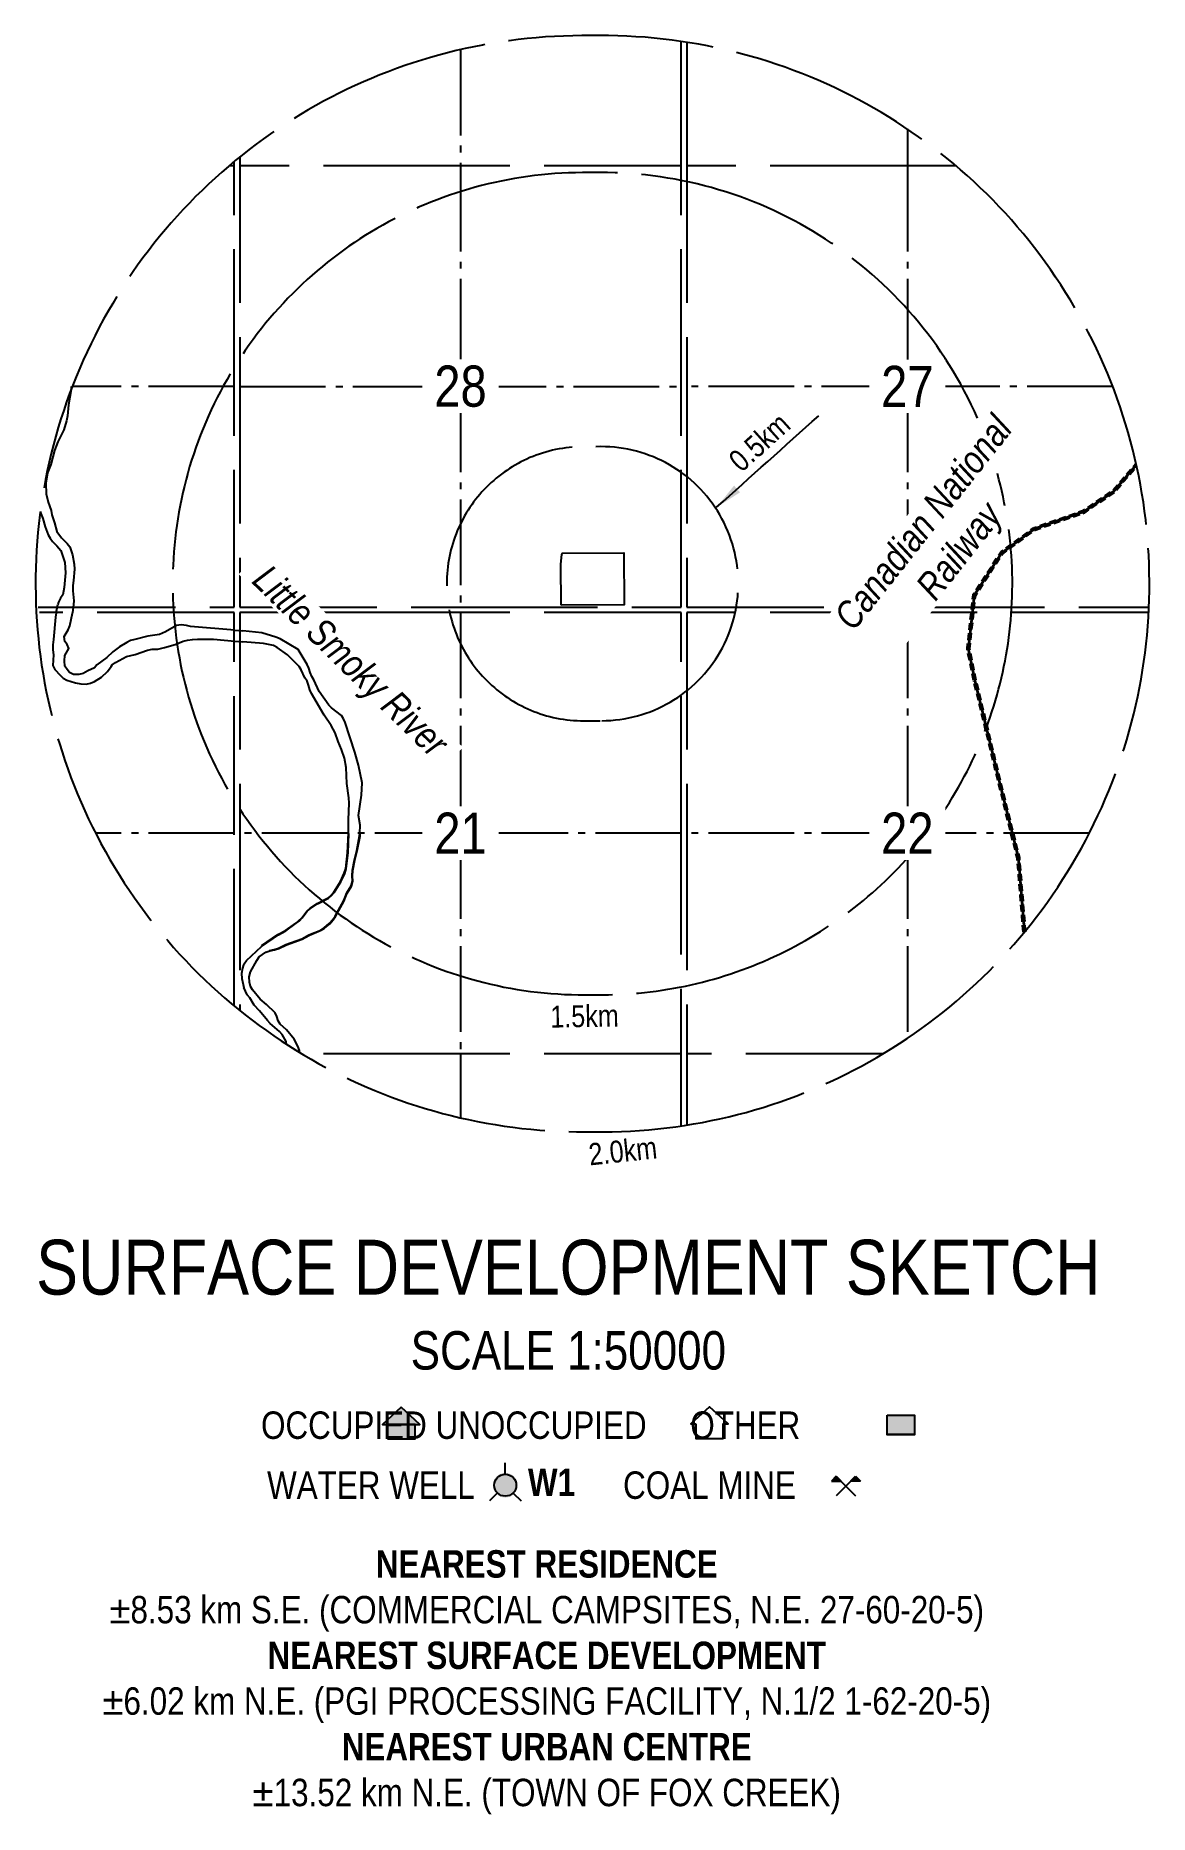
# Model space of a CAD drawing. Extents: x 498999 to 517977, y 6011694 to 6019262.
# Drawn here: x 509877 to 510283, y 6013834 to 6014483 of the extents above; entities that cross this region are included whole.
import ezdxf

# ---------------------------------------------------------------- set-up
doc = ezdxf.new("R2010")
doc.units = 0
doc.header["$LTSCALE"] = 5
for name, pattern in [('DASHED3', [0.75, 0.5, -0.25]), ('foc-BUFFER', [16.75, 15, -1.75]), ('foc-QUARTERLINE', [33, 25, -3, 2, -3]), ('foc-UNSURVEYED', [12.5, 10, -2.5])]:
    doc.linetypes.add(name, pattern=pattern)
for name, color, linetype in [('AS-RAILWAY', 13, 'TRACKS'), ('AS-RESIDENCE', 14, 'Continuous'), ('AS-SYMBOL', 7, 'Continuous'), ('AUX-BUFFER', 7, 'foc-BUFFER'), ('CG-NOTES', 7, 'Continuous'), ('DETAIL-T', 7, 'Continuous'), ('F-WS-S', 8, 'Continuous'), ('L-QSEC', 8, 'foc-QUARTERLINE'), ('L-USEC', 7, 'foc-UNSURVEYED'), ('P-PROPOSED', 10, 'Continuous'), ('S-7', 6, 'Continuous'), ('T-WATER', 160, 'Continuous'), ('T-WATER-T', 170, 'Continuous')]:
    doc.layers.add(name, color=color, linetype=linetype)
doc.styles.add('120', font='ARIALN.TTF', dxfattribs={"height": 13})
doc.styles.add('60L', font='ARIALN.TTF', dxfattribs={"height": 7.35})
doc.styles.add('80CG', font='ARIALN.TTF', dxfattribs={"height": 10})
doc.styles.add('BOLD', font='ARIALNB.TTF')
doc.styles.add('TXT', font='ARIALN.TTF', dxfattribs={"height": 0.2})
doc.linetypes.add('TRACKS', pattern='A,3.81,[130,ltypeshp1.shx,S=6.35,R=0,X=0,Y=0],3.81', length=7.62)
doc.dimstyles.new('Compass 5 000', dxfattribs={"dimscale": 5, "dimtxt": 9, "dimasz": 2, "dimexe": 0.2, "dimexo": 0.0625, "dimgap": 0.5, "dimtad": 0, "dimtih": 1, "dimtoh": 1, "dimzin": 0, "dimdsep": 46, "dimtxsty": '80CG', "dimcen": 0.1, "dimse1": 1, "dimse2": 1, "dimclrd": 256, "dimclrt": 256, "dimaunit": 1, "dimadec": 4, "dimazin": 0, "dimtfac": 0.06, "dimtofl": 0, "dimtmove": 0, "dimatfit": 1, "dimfxl": 0.2, "dimtolj": 1, "dimtzin": 0, "dimlwd": -1, "dimarcsym": 0})

msp = doc.modelspace()

# ---------------------------------------------------------------- texts
at = {"char_height": 8, "attachment_point": 1, "style": '60L'}
for s, insert, rotation in [('0.5km', (510128.904, 6014328.978), 41.998851), ('1.5km', (510064.517, 6014128.817), 0.950319), ('2.0km', (510078.211, 6014078.513), 6.05306)]:
    msp.add_mtext_dynamic_manual_height_columns(s, width=28.39186, gutter_width=47.5, heights=[0], dxfattribs=dict(at, insert=insert, rotation=rotation))
at = {"layer": 'CG-NOTES', "insert": (509857.096, 6013930.242), "char_height": 10, "width": 412.39943, "attachment_point": 1, "style": '80CG'}
msp.add_mtext('\\pxqc;{\\fArial Narrow|b1|i0|c0|p34;NEAREST RESIDENCE}\\P%%P8.53 km S.E. (COMMERCIAL CAMPSITES, N.E. 27-60-20-5)\\P{\\fArial Narrow|b1|i0|c0|p34;NEAREST SURFACE DEVELOPMENT}\\P%%P6.02 km N.E. (PGI PROCESSING FACILITY, N.1/2 1-62-20-5)\\P{\\fArial Narrow|b1|i0|c0|p34;NEAREST URBAN CENTRE}\\P%%P13.52 km N.E. (TOWN OF FOX CREEK)', dxfattribs=at)
at = {"layer": 'DETAIL-T', "color": 3, "insert": (509876.154, 6014043.466), "char_height": 20, "width": 390.0592, "attachment_point": 1, "style": '80CG'}
msp.add_mtext('\\pxqc;SURFACE DEVELOPMENT SKETCH\\P{\\H0.7x;SCALE 1:50000}', dxfattribs=at)

# ---------------------------------------------------------------- blocks, each defined once
blk = doc.blocks.new('res_abd')
at = {"color": 14}
blk.add_lwpolyline([(-1.13, -0.57), (-1.13, -1.62), (0.87, -1.62), (0.87, -0.57), (1.22, -0.57), (-0.13, 0.69), (-1.49, -0.57)], close=True, dxfattribs=at)
blk = doc.blocks.new('res_other')
blk.add_hatch(color=14).paths.add_polyline_path([(-1.09, 0.73), (0.91, 0.73), (0.91, -0.69), (-1.09, -0.69)])
at = {"color": 14}
blk.add_lwpolyline([(-1.09, 0.73), (0.91, 0.73), (0.91, -0.69), (-1.09, -0.69)], close=True, dxfattribs=at)
blk = doc.blocks.new('res_occ')
for points in [[(0.1, 0.89), (-1.26, -0.37), (1.46, -0.37)], [(-0.9, -1.43), (1.1, -1.43), (1.1, -0.37), (-0.9, -0.37)]]:
    blk.add_hatch(color=14).paths.add_polyline_path(points)
at = {"color": 14}
for points in [[(0.1, 0.89), (-1.26, -0.37), (1.46, -0.37)], [(-0.9, -1.43), (1.1, -1.43), (1.1, -0.37), (-0.9, -0.37)]]:
    blk.add_lwpolyline(points, close=True, dxfattribs=at)
blk = doc.blocks.new('WAT')
h = blk.add_hatch(color=255)
h.dxf.hatch_style = 1
edge = h.paths.add_edge_path()
edge.add_arc((0, 0), 0.9, 0, 360)
at = {"color": 170}
for p, q in [((0, 0.82), (0, 1.63)), ((-0.58, -0.58), (-1.15, -1.15)), ((0.58, -0.58), (1.15, -1.15))]:
    blk.add_line(p, q, dxfattribs=at)
blk.add_circle((0, 0), 0.8, dxfattribs=at)
blk = doc.blocks.new('Mine')
at = {"layer": 'AS-SYMBOL'}
h = blk.add_hatch(color=161, dxfattribs=at)
h.dxf.hatch_style = 1
h.paths.add_polyline_path([(-0.71, 0.71), (-1.06, 0.35), (-0.35, 0.35)])
h = blk.add_hatch(color=161, dxfattribs=at)
h.dxf.hatch_style = 1
h.paths.add_polyline_path([(0.71, 0.71), (0.35, 0.35), (1.06, 0.35)])
at = {"layer": 'AS-SYMBOL', "color": 161}
for p, q in [((-0.71, 0.71), (-1.06, 0.35)), ((-1.06, 0.35), (-0.35, 0.35)), ((-0.71, 0.71), (0, 0)), ((0, 0), (-0.71, -0.71)), ((0, 0), (0.71, 0.71)), ((0, 0), (0.71, -0.71)), ((1.06, 0.35), (0.35, 0.35)), ((0.71, 0.71), (1.06, 0.35))]:
    blk.add_line(p, q, dxfattribs=at)
blk = doc.blocks.new('*U189')
at = {"layer": 'AS-RESIDENCE', "color": 14}
blk.add_lwpolyline([(130.01, -1.32), (140.01, -1.32), (140.01, -8.46), (130.01, -8.46)], close=True, dxfattribs=at)
at = {"layer": 'AS-RESIDENCE', "xscale": 5, "yscale": 5, "zscale": 5}
for name, p in [('res_occ', (-47.66, -2.88)), ('res_abd', (65.91, -1.71)), ('res_other', (135.48, -5.03))]:
    blk.add_blockref(name, p, dxfattribs=at)
at = {"layer": 'AS-SYMBOL', "color": 161, "xscale": 5, "yscale": 5, "zscale": 5}
blk.add_blockref('Mine', (114.96, -27.2), dxfattribs=at)
at = {"layer": 'F-WS-S', "xscale": 5, "yscale": 5, "zscale": 5}
blk.add_blockref('WAT', (-9.25, -26.9), dxfattribs=at)
at = {"layer": 'CG-NOTES', "char_height": 12, "style": '80CG'}
for s, insert, width, attachment_point in [('\\pxqc;{\\H0.83333x;OCCUPIED^IUNOCCUPIED^I    OTHER}', (0, 0), 324.7071, 2), ('\\pxqc;{\\H0.83333x;WATER WELL}', (-95.95, -21.87), 75.4267, 1), ('\\pxqc;{\\H0.83333x;COAL MINE}', (33.96, -21.87), 62.5208, 1)]:
    blk.add_mtext(s, dxfattribs=dict(at, insert=insert, width=width, attachment_point=attachment_point))
at = {"layer": 'T-WATER-T', "style": 'BOLD'}
blk.add_text('W1', height=10, dxfattribs=at).set_placement((-0.98, -30.83))

# ---------------------------------------------------------------- linework, layer by layer
at = {"layer": 'AS-RAILWAY', "linetype": 'DASHED3', "const_width": 1, "flags": 128}
msp.add_lwpolyline([(510237.528, 6014155.715), (510235.309, 6014182.723), (510229.014, 6014207.919), (510219.481, 6014247.22), (510217.067, 6014258.943), (510219.245, 6014278.609), (510229.158, 6014293.885), (510241.155, 6014302.731), (510259.226, 6014309.039), (510269.985, 6014316.333), (510278.318, 6014326.068)], dxfattribs=at)
at = {"layer": 'AS-RAILWAY', "linetype": 'DASHED3', "flags": 128}
for points in [[(510237.03, 6014155.674), (510234.814, 6014182.641), (510228.529, 6014207.798, -0.0017072), (510228.529, 6014207.801), (510218.995, 6014247.102, -0.0087319), (510218.991, 6014247.119), (510216.578, 6014258.842, -0.0784945), (510216.57, 6014258.998), (510218.748, 6014278.664, -0.1168645), (510218.826, 6014278.881), (510228.739, 6014294.157, -0.0901953), (510228.862, 6014294.287), (510240.858, 6014303.133, -0.0750187), (510240.99, 6014303.203), (510258.999, 6014309.489), (510269.649, 6014316.709), (510278.181, 6014326.677)], [(510238.026, 6014155.756), (510235.807, 6014182.764, 0.0407218), (510235.793, 6014182.844), (510229.499, 6014208.038), (510219.968, 6014247.329), (510217.573, 6014258.966), (510219.729, 6014278.436), (510229.528, 6014293.537), (510241.39, 6014302.284), (510259.391, 6014308.567, 0.0650814), (510259.506, 6014308.625), (510270.265, 6014315.92, 0.066855), (510270.364, 6014316.008), (510278.452, 6014325.457)]]:
    msp.add_lwpolyline(points, format="xyb", dxfattribs=at)
at = {"layer": 'L-QSEC', "color": 253, "ltscale": 0.25}
for p, q in [((510031.847, 6014477.487), (510031.847, 6014435.145)), ((510194.793, 6014448.562), (510194.793, 6014435.145)), ((510031.847, 6014435.145), (510031.847, 6014354.678)), ((510194.793, 6014435.145), (510194.793, 6014354.678)), ((509949.368, 6014354.678), (509890.297, 6014354.678)), ((509951.38, 6014354.678), (510031.847, 6014354.678)), ((510031.847, 6014354.678), (510031.847, 6014274.211)), ((510031.847, 6014354.678), (510112.314, 6014354.678)), ((510194.793, 6014354.678), (510114.326, 6014354.678)), ((510194.793, 6014354.678), (510194.793, 6014274.211)), ((510269.714, 6014354.678), (510194.793, 6014354.678)), ((510031.847, 6014272.199), (510031.847, 6014191.732)), ((510194.793, 6014272.199), (510194.793, 6014191.732)), ((509949.368, 6014191.732), (509898.796, 6014191.732)), ((510031.847, 6014191.732), (509951.38, 6014191.732)), ((510112.314, 6014191.732), (510031.847, 6014191.732)), ((510031.847, 6014191.732), (510031.847, 6014111.265)), ((510194.793, 6014191.732), (510114.326, 6014191.732)), ((510261.157, 6014191.732), (510194.793, 6014191.732)), ((510194.793, 6014191.732), (510194.793, 6014116.902)), ((510031.847, 6014111.265), (510031.847, 6014087.934))]:
    msp.add_line(p, q, dxfattribs=at)
at = {"layer": 'L-USEC', "color": 253}
for p, q in [((510112.314, 6014435.145), (510112.314, 6014480.491)), ((510114.326, 6014480.184), (510114.326, 6014435.145)), ((509951.38, 6014438.373), (509951.38, 6014435.145)), ((509949.368, 6014435.145), (509947.476, 6014435.145)), ((509949.368, 6014435.145), (509949.368, 6014436.73)), ((509949.368, 6014354.678), (509949.368, 6014435.145)), ((509951.38, 6014435.145), (509951.38, 6014354.678)), ((510031.847, 6014435.145), (509951.38, 6014435.145)), ((510112.314, 6014435.145), (510031.847, 6014435.145)), ((510112.314, 6014354.678), (510112.314, 6014435.145)), ((510114.326, 6014435.145), (510114.326, 6014354.678)), ((510194.793, 6014435.145), (510114.326, 6014435.145)), ((510212.514, 6014435.145), (510194.793, 6014435.145)), ((509949.368, 6014274.211), (509949.368, 6014354.678)), ((509951.38, 6014354.678), (509951.38, 6014274.211)), ((510112.314, 6014274.211), (510112.314, 6014354.678)), ((510114.326, 6014354.678), (510114.326, 6014274.211)), ((509877.892, 6014274.211), (509949.368, 6014274.211)), ((509949.368, 6014272.199), (509878.32, 6014272.199)), ((509949.368, 6014191.732), (509949.368, 6014272.199)), ((509951.38, 6014274.211), (510031.847, 6014274.211)), ((509951.38, 6014272.199), (509951.38, 6014191.732)), ((510031.847, 6014272.199), (509951.38, 6014272.199)), ((510031.847, 6014274.211), (510112.314, 6014274.211)), ((510112.314, 6014272.199), (510031.847, 6014272.199)), ((510112.314, 6014191.732), (510112.314, 6014272.199)), ((510114.326, 6014274.211), (510194.793, 6014274.211)), ((510114.326, 6014272.199), (510114.326, 6014191.732)), ((510194.793, 6014272.199), (510114.326, 6014272.199)), ((510194.793, 6014274.211), (510282.89, 6014274.211)), ((510282.794, 6014272.199), (510194.793, 6014272.199)), ((509949.368, 6014128.691), (509949.368, 6014191.732)), ((509951.38, 6014191.732), (509951.38, 6014127.049)), ((510112.314, 6014084.973), (510112.314, 6014191.732)), ((510114.326, 6014191.732), (510114.326, 6014085.28)), ((510031.847, 6014111.265), (509974.007, 6014111.265)), ((510112.314, 6014111.265), (510031.847, 6014111.265)), ((510185.922, 6014111.265), (510114.326, 6014111.265))]:
    msp.add_line(p, q, dxfattribs=at)
at = {"layer": 'P-PROPOSED', "flags": 128}
msp.add_lwpolyline([(510068.518, 6014274.879), (510068.453, 6014289.87), (510068.843, 6014293.362), (510069.096, 6014293.872), (510091.426, 6014293.968), (510091.508, 6014274.979)], close=True, dxfattribs=at)
at = {"layer": 'T-WATER'}
for p, q in [((509884.439, 6014272.144), (509885.037, 6014275.162)), ((509890.741, 6014275.167), (509890.355, 6014272.15)), ((509949.497, 6014265.822), (509952.514, 6014265.582)), ((509949.5, 6014261.822), (509952.517, 6014261.527))]:
    msp.add_line(p, q, dxfattribs=at)
for points in [[(509889.892, 6014354.625), (509889.882, 6014353.53), (509888.923, 6014347.953), (509888.51, 6014343.929), (509888.17, 6014342.121), (509887.148, 6014338.817), (509885.042, 6014334.493), (509883.802, 6014331.348), (509882.459, 6014326.168), (509881.224, 6014323.156), (509880.64, 6014319.412), (509880.698, 6014315.495), (509881.43, 6014312.404), (509882.518, 6014309.388), (509882.782, 6014307.84), (509883.79, 6014304.933), (509884.656, 6014301.77), (509886.376, 6014299.422), (509888.451, 6014297.37), (509889.33, 6014296.168), (509890.349, 6014293.253), (509890.991, 6014289.898), (509891.071, 6014287.989), (509890.775, 6014283.92), (509890.495, 6014282.066), (509890.45, 6014280.07), (509890.797, 6014276.537), (509890.741, 6014275.167)], [(509878.625, 6014308.976), (509879.579, 6014306.558), (509880.396, 6014303.46), (509881.534, 6014300.604), (509882.212, 6014299.283), (509883.069, 6014298.113), (509884.633, 6014296.479), (509886.049, 6014294.887), (509887.134, 6014291.943), (509887.528, 6014290.418), (509887.781, 6014286.723), (509887.266, 6014281.337), (509886.887, 6014278.627), (509885.996, 6014277.434), (509885.211, 6014276.014), (509885.037, 6014275.162)], [(509884.439, 6014272.144), (509884.132, 6014270.532), (509883.47, 6014262.394), (509883.178, 6014260.409), (509883.154, 6014258.568), (509883.384, 6014256.729), (509883.172, 6014252.836), (509883.895, 6014251.459), (509885.889, 6014249.338), (509886.936, 6014248.33), (509888.305, 6014247.541), (509889.866, 6014247.011), (509891.508, 6014246.525), (509893.349, 6014246.237), (509895.317, 6014246.138), (509896.949, 6014246.423), (509898.337, 6014247.024), (509900.912, 6014248.673), (509903.124, 6014250.648), (509904.398, 6014252.495), (509904.875, 6014253.136), (509906.046, 6014254.016), (509910.039, 6014256.174), (509913.195, 6014256.942), (509917.739, 6014258.488), (509919.447, 6014258.846), (509921.471, 6014258.792), (509923.854, 6014259.498), (509927.786, 6014260.54), (509930.682, 6014261.753), (509932.329, 6014262.169), (509934.155, 6014262.399), (509935.922, 6014262.537), (509941.827, 6014262.53), (509949.5, 6014261.822)], [(509949.497, 6014265.822), (509933.425, 6014267.064), (509931.877, 6014267.513), (509929.991, 6014267.763), (509928.299, 6014267.466), (509924.264, 6014265.23), (509922.106, 6014264.257), (509917.871, 6014263.565), (509913.076, 6014262.398), (509911.518, 6014261.952), (509910.162, 6014261.282), (509907.486, 6014259.663), (509905.059, 6014257.883), (509902.822, 6014255.791), (509899.265, 6014253.146), (509898.346, 6014252.044), (509895.996, 6014250.899), (509894.266, 6014250.029), (509892.719, 6014249.577), (509890.712, 6014249.641), (509889.314, 6014250.352), (509888.362, 6014251.444), (509887.613, 6014252.696), (509887.451, 6014254.555), (509887.579, 6014256.515), (509889.048, 6014259.116), (509888.464, 6014260.503), (509887.553, 6014261.664), (509887.323, 6014263.409), (509888.805, 6014265.916), (509889.378, 6014267.413), (509890.337, 6014272.03), (509890.355, 6014272.15)], [(509995.14, 6014191.789), (509995.226, 6014194.645), (509994.685, 6014198.173), (509995.792, 6014205.656), (509995.957, 6014210.095), (509994.668, 6014216.497), (509993.316, 6014221.336), (509989.76, 6014232.074), (509989.182, 6014233.454), (509988.469, 6014234.705), (509984.846, 6014237.417), (509983.816, 6014238.423), (509980.296, 6014243.433), (509978.389, 6014247.621), (509977.6, 6014248.906), (509976.995, 6014250.313), (509976.569, 6014251.923), (509975.937, 6014253.306), (509972.676, 6014258.702), (509966.043, 6014262.591), (509964.471, 6014263.223), (509959.457, 6014264.803), (509952.514, 6014265.582)], [(509990.972, 6014191.785), (509991.001, 6014196.619), (509991.299, 6014202.68), (509991.18, 6014204.627), (509990.41, 6014209.908), (509990.211, 6014215.724), (509989.537, 6014219.15), (509988.492, 6014222.24), (509987.222, 6014225.201), (509986.197, 6014228.312), (509984.661, 6014231.067), (509982.099, 6014234.792), (509977.482, 6014242.666), (509976.886, 6014244.053), (509976.476, 6014245.711), (509975.9, 6014247.206), (509975.089, 6014248.432), (509973.759, 6014251.306), (509972.957, 6014252.496), (509968.773, 6014256.736), (509965.043, 6014259.442), (509963.686, 6014260.151), (509960.029, 6014260.931), (509952.517, 6014261.527)], [(509952.772, 6014143.703), (509952.933, 6014144.13), (509953.845, 6014145.286), (509959.23, 6014150.456), (509965.419, 6014154.684), (509968.17, 6014156.176), (509971.957, 6014158.897), (509973.093, 6014159.797), (509974.086, 6014160.833), (509975.941, 6014163.249), (509977.125, 6014164.255), (509979.675, 6014165.983), (509983.703, 6014168.065), (509984.843, 6014169.021), (509985.807, 6014170.149), (509988.25, 6014174.048), (509989.612, 6014177.033), (509990.116, 6014178.774), (509990.84, 6014184.532), (509991.116, 6014191.682)], [(509973.2, 6014111.751), (509973.083, 6014112.437), (509972.542, 6014114.013), (509971.167, 6014116.647), (509968.454, 6014120.067), (509966.128, 6014122.052), (509965.407, 6014123.362), (509964.909, 6014124.863), (509964.246, 6014126.23), (509961.141, 6014129.252), (509958.784, 6014131.201), (509955.995, 6014134.582), (509955.253, 6014135.858), (509954.871, 6014137.458), (509954.84, 6014139.386), (509955.216, 6014141.189), (509957.558, 6014145.367), (509958.487, 6014146.606), (509960.838, 6014148.347), (509962.353, 6014148.886), (509964.04, 6014149.192), (509965.599, 6014149.673), (509968.364, 6014151.015), (509974.158, 6014153.145), (509976.73, 6014154.565), (509981.086, 6014156.32), (509982.293, 6014157.12), (509984.136, 6014158.662), (509985.432, 6014160.139), (509986.291, 6014161.407), (509989.326, 6014166.813), (509989.915, 6014168.369), (509990.517, 6014169.864), (509992.154, 6014172.451), (509992.55, 6014174.18), (509992.488, 6014176.097), (509992.636, 6014178.097), (509993.275, 6014181.905), (509994.127, 6014185.285), (509995.205, 6014190.665), (509995.281, 6014191.686)], [(509959.379, 6014150.749), (509965.262, 6014154.767), (509968.013, 6014156.26), (509971.802, 6014158.982), (509972.939, 6014159.883), (509973.933, 6014160.92), (509975.789, 6014163.337), (509976.974, 6014164.343), (509979.525, 6014166.072), (509983.555, 6014168.156), (509984.695, 6014169.111), (509985.66, 6014170.24), (509988.105, 6014174.141), (509989.467, 6014177.128), (509989.972, 6014178.87), (509990.696, 6014184.631), (509990.972, 6014191.785)], [(509962.055, 6014148.916), (509962.194, 6014148.966), (509963.881, 6014149.272), (509965.441, 6014149.754), (509968.208, 6014151.096), (509974.005, 6014153.227), (509976.578, 6014154.648), (509980.936, 6014156.404), (509982.145, 6014157.204), (509983.988, 6014158.748), (509985.285, 6014160.225), (509986.144, 6014161.493), (509989.181, 6014166.903), (509989.77, 6014168.459), (509990.373, 6014169.955), (509992.01, 6014172.544), (509992.406, 6014174.274), (509992.345, 6014176.192), (509992.493, 6014178.193), (509993.132, 6014182.003), (509993.984, 6014185.384), (509995.063, 6014190.767), (509995.14, 6014191.789)], [(509952.772, 6014143.703), (509952.309, 6014142.48), (509952.005, 6014140.593), (509952.052, 6014138.719), (509952.778, 6014135.434)], [(509968.401, 6014114.752), (509968.224, 6014115.816), (509966.812, 6014118.344), (509965.79, 6014119.469), (509962.434, 6014122.341), (509961.421, 6014123.41), (509958.602, 6014126.957), (509956.583, 6014129.026), (509954.984, 6014131.633), (509954.08, 6014132.733), (509952.778, 6014135.434)]]:
    msp.add_lwpolyline(points, dxfattribs=at)

# ---------------------------------------------------------------- block references
at = {"layer": 'CG-NOTES'}
msp.add_blockref('*U189', (510057.419, 6013980.84), dxfattribs=at)

msp.set_redraw_order([(e.dxf.handle, doc.entitydb.next_handle()) for e in msp.query("TEXT MTEXT ATTDEF DIMENSION ARC_DIMENSION")])  # texts and dimensions are drawn at this point

# ---------------------------------------------------------------- leaders
at = {"path_type": 1}
msp.add_leader([(510125.261, 6014310.593), (510162.464, 6014343.999)], dimstyle='Compass 5 000', override={"dimgap": 0.5, "dimtad": 0}, dxfattribs=at)

# ---------------------------------------------------------------- next in the draw order: texts
at = {"layer": 'AS-RAILWAY', "linetype": 'DASHED3', "insert": (510196.542, 6014308.238), "char_height": 10, "width": 94.83397, "attachment_point": 2, "rotation": 51.690249, "style": 'TXT', "bg_fill": 3, "box_fill_scale": 1.1, "bg_fill_color": 256, "bg_fill_transparency": 0}
msp.add_mtext('{\\fArial Narrow|b0|i1|c0|p34;Canadian National \\PRailway}', dxfattribs=at)
at = {"layer": 'T-WATER', "insert": (509995.352, 6014258.2), "char_height": 10, "width": 100.65604, "attachment_point": 2, "rotation": 315.678341, "style": 'TXT', "bg_fill": 3, "box_fill_scale": 1.1, "bg_fill_color": 256, "bg_fill_transparency": 0}
msp.add_mtext('{\\fArial Narrow|b0|i1|c0|p34;Little Smoky River}', dxfattribs=at)

# ---------------------------------------------------------------- next in the draw order: linework, layer by layer
at = {"layer": 'AUX-BUFFER', "flags": 128}
for points in [[(510083.847, 6014082.84, 1), (510082.51, 6014482.624), (510076.117, 6014482.603, 1), (510077.454, 6014082.819)], [(510083.346, 6014232.759, 1), (510083.011, 6014332.705), (510076.618, 6014332.684, 1), (510076.953, 6014232.738)]]:
    msp.add_lwpolyline(points, format="xyb", close=True, dxfattribs=at)
msp.add_lwpolyline([(510220.424, 6014343.062, 0.2984104), (510082.677, 6014432.651), (510076.284, 6014432.63, 1), (510077.287, 6014132.792), (510083.68, 6014132.813, 0.4950196), (510227.62, 6014322.89, 0.4950196)], format="xyb", dxfattribs=at)

# ---------------------------------------------------------------- next in the draw order: texts
at = {"layer": 'S-7', "char_height": 15, "width": 23.30832, "attachment_point": 5, "style": '120', "bg_fill": 3, "box_fill_scale": 1.15, "bg_fill_color": 256}
for s, insert, bg_fill_transparency in [('28', (510031.847, 6014354.678), 13369431), ('27', (510194.793, 6014354.678), 13369446), ('21', (510031.847, 6014191.732), 13369426), ('22', (510194.793, 6014191.732), 13369451)]:
    msp.add_mtext(s, dxfattribs=dict(at, insert=insert, bg_fill_transparency=bg_fill_transparency))

doc.saveas('drawing.dxf')
